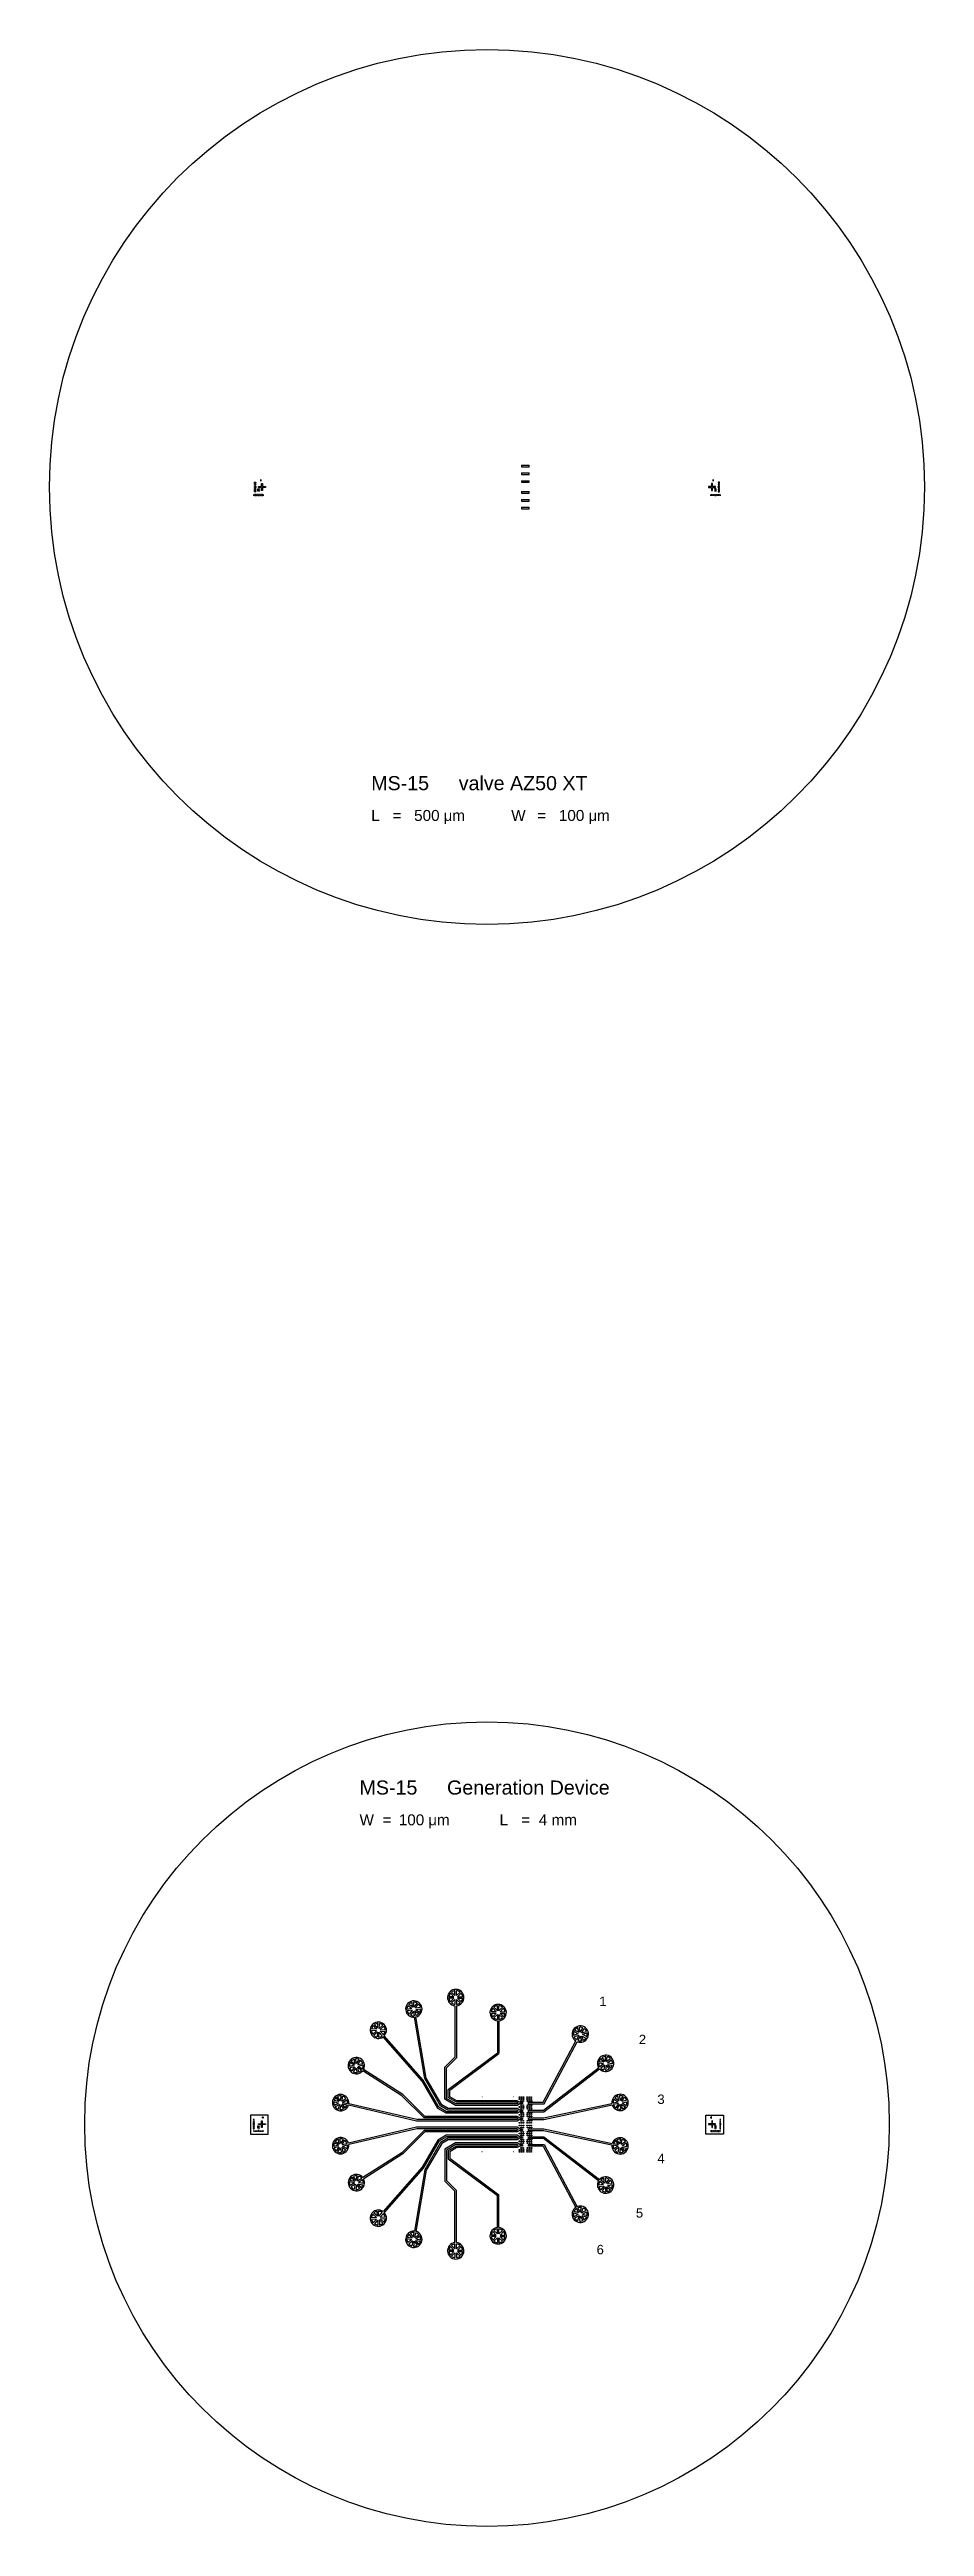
# Model space of a CAD drawing. Header units: millimetres. Extents: x 15269 to 283100, y 18919 to 179261.
# Drawn here: x 227100 to 283100, y 20715 to 179261 of the extents above; entities that cross this region are included whole.
import ezdxf

# ---------------------------------------------------------------- set-up
doc = ezdxf.new("R2010")
doc.units = ezdxf.units.MM
doc.layers.get('0').update_dxf_attribs({"color": 9})
doc.layers.add('Clear', color=140, linetype='Continuous')
doc.layers.add('Opaque', color=30, linetype='Continuous')
doc.styles.get("Standard").update_dxf_attribs({"font": 'arial.ttf'})

msp = doc.modelspace()

# ---------------------------------------------------------------- texts
at = {"layer": 'Clear'}
for s, width, heights, insert, char_height, attachment_point in [('{\\H3.2143x;MS-15^I^IGeneration Device\\H0.83335x;\\P\\H0.53332x; \\P\\H1.75x;W  =^I 100 \\fSymbol|b0|i0|c2|p18;m\\fArial|b0|i0|c0|p34;m^I^I^I\\H0.99995x;L^I =^I 4 mm}', 16592.48, [7318], (246942, 68464), 280, 1), ('1', 1234.99, [2.273736754432321e-13], (262283, 54633), 600, 1), ('2', 1234.99, [2.273736754432321e-13], (264818, 52189), 600, 1), ('{\\fArial|b1|i0|c0|p34;1}', 1234.99, [2.273736754432321e-13], (254754, 48175), 100, 7), ('{\\fArial|b1|i0|c0|p34;1}', 1234.99, [2.273736754432321e-13], (256754, 48175), 100, 7), ('3', 1234.99, [2.273736754432321e-13], (266005, 48363), 600, 1), ('{\\fArial|b1|i0|c0|p34;6}', 1234.99, [2.273736754432321e-13], (254754, 44756), 100, 1), ('{\\fArial|b1|i0|c0|p34;6}', 1234.99, [2.273736754432321e-13], (256754, 44756), 100, 1), ('4', 1234.99, [2.273736754432321e-13], (266005, 44568), 600, 1), ('5', 1234.99, [2.273736754432321e-13], (264630, 41085), 600, 1), ('6', 1234.99, [2.273736754432321e-13], (262115, 38739), 600, 1)]:
    msp.add_mtext_dynamic_manual_height_columns(s, width=width, gutter_width=12.5, heights=heights, dxfattribs=dict(at, insert=insert, char_height=char_height, attachment_point=attachment_point))
at = {"layer": 'Opaque', "insert": (247690, 132753), "char_height": 280, "attachment_point": 1}
msp.add_mtext_dynamic_manual_height_columns('{\\H3.2143x;MS-15^I^Ivalve AZ50 XT\\H0.83335x;\\P\\H0.53332x; \\P\\H1.75x;L   =   500 \\fSymbol|b0|i0|c2|p18;m\\fArial|b0|i0|c0|p34;m^I^I^IW^I  =   100 \\fSymbol|b0|i0|c2|p18;m\\fArial|b0|i0|c0|p34;m\\H0.5714x; }', width=15884.27, gutter_width=12.5, heights=[4746], dxfattribs=at)

# ---------------------------------------------------------------- linework, layer by layer
msp.add_circle((255100, 46465), 25750)
at = {"layer": 'Clear'}
for p, q in [((253050, 54048), (253050, 50760)), ((253150, 54048), (253150, 50719)), ((251120, 49380), (250455, 53311)), ((251215, 49415), (250554, 53328)), ((255766, 53087), (255766, 51037)), ((255866, 53087), (255866, 50987)), ((250940, 49218), (248451, 52054)), ((251022, 49277), (248526, 52120)), ((252401, 50111), (253050, 50760)), ((252617, 48690), (255766, 51037)), ((252717, 48640), (255866, 50987)), ((258695, 47865), (260783, 51792)), ((258755, 47765), (260872, 51745)), ((249655, 48290), (247148, 49887)), ((249718, 48369), (247202, 49972)), ((251944, 47479), (250940, 49218)), ((252017, 47552), (251022, 49277)), ((252131, 47629), (251120, 49380)), ((252204, 47702), (251215, 49415)), ((252401, 48061), (252401, 50111)), ((252501, 50070), (253150, 50719)), ((252501, 48119), (252501, 50070)), ((258708, 47365), (262247, 50081)), ((258742, 47265), (262308, 50001)), ((250595, 46665), (246226, 47675)), ((250606, 46765), (246248, 47772)), ((251080, 46865), (249655, 48290)), ((251121, 46965), (249718, 48369)), ((252587, 47365), (252131, 47629)), ((252614, 47465), (252204, 47702)), ((253087, 47665), (252401, 48061)), ((253114, 47765), (252501, 48119)), ((252617, 48168), (252617, 48690)), ((253141, 47865), (252617, 48168)), ((252717, 48225), (252717, 48640)), ((253168, 47965), (252717, 48225)), ((257027, 47665), (253087, 47665)), ((257014, 47765), (253114, 47765)), ((257014, 47865), (253141, 47865)), ((257027, 47965), (253168, 47965)), ((257100, 47815), (257014, 47865)), ((257100, 47815), (257014, 47765)), ((257200, 47865), (257027, 47965)), ((257200, 47765), (257027, 47665)), ((257200, 47865), (257375, 47865)), ((257375, 47765), (257200, 47765)), ((257375, 47865), (257375, 47765)), ((257725, 47865), (257725, 47765)), ((257725, 47865), (258695, 47865)), ((257725, 47765), (258755, 47765)), ((258720, 46865), (263095, 47795)), ((258731, 46765), (263115, 47697)), ((239956, 47040), (239956, 45820)), ((241101, 47040), (239956, 47040)), ((241101, 45820), (241101, 47040)), ((250595, 46265), (246226, 45256)), ((250606, 46165), (246248, 45159)), ((251080, 46065), (249655, 44640)), ((257027, 46665), (250595, 46665)), ((257027, 46265), (250595, 46265)), ((257014, 46765), (250606, 46765)), ((257014, 46165), (250606, 46165)), ((257014, 46865), (251080, 46865)), ((257014, 46065), (251080, 46065)), ((257027, 46965), (251121, 46965)), ((252487, 47165), (251944, 47479)), ((252514, 47265), (252017, 47552)), ((257027, 47165), (252487, 47165)), ((257014, 47265), (252514, 47265)), ((257014, 47365), (252587, 47365)), ((257027, 47465), (252614, 47465)), ((257100, 47315), (257014, 47365)), ((257100, 47315), (257014, 47265)), ((257100, 46815), (257014, 46865)), ((257100, 46815), (257014, 46765)), ((257100, 46115), (257014, 46165)), ((257100, 46115), (257014, 46065)), ((257200, 47365), (257027, 47465)), ((257200, 47265), (257027, 47165)), ((257200, 46865), (257027, 46965)), ((257200, 46765), (257027, 46665)), ((257200, 46165), (257027, 46265)), ((257200, 46065), (257027, 45965)), ((257200, 47365), (257375, 47365)), ((257375, 47265), (257200, 47265)), ((257200, 46865), (257375, 46865)), ((257375, 46765), (257200, 46765)), ((257200, 46165), (257375, 46165)), ((257375, 46065), (257200, 46065)), ((257375, 47365), (257375, 47265)), ((257375, 46865), (257375, 46765)), ((257375, 46165), (257375, 46065)), ((257725, 47365), (257725, 47265)), ((257725, 47365), (258708, 47365)), ((257725, 47265), (258742, 47265)), ((257725, 46865), (257725, 46765)), ((257725, 46865), (258720, 46865)), ((257725, 46765), (258731, 46765)), ((257725, 46165), (257725, 46065)), ((257725, 46165), (258731, 46165)), ((257725, 46065), (258720, 46065)), ((258720, 46065), (263095, 45135)), ((258731, 46165), (263115, 45233)), ((269100, 47040), (270245, 47040)), ((269100, 45820), (269100, 47040)), ((270245, 47040), (270245, 45820)), ((239956, 45820), (241101, 45820)), ((249655, 44640), (247156, 43048)), ((249718, 44562), (247210, 42964)), ((251121, 45965), (249718, 44562)), ((251944, 45452), (250940, 43712)), ((252017, 45379), (251022, 43654)), ((252131, 45302), (251120, 43550)), ((257027, 45965), (251121, 45965)), ((252204, 45229), (251215, 43516)), ((252487, 45765), (251944, 45452)), ((252514, 45665), (252017, 45379)), ((252587, 45565), (252131, 45302)), ((252614, 45465), (252204, 45229)), ((253087, 45265), (252401, 44869)), ((252401, 44869), (252401, 42820)), ((257027, 45765), (252487, 45765)), ((253114, 45165), (252501, 44811)), ((252501, 44811), (252501, 42861)), ((257014, 45665), (252514, 45665)), ((257014, 45565), (252587, 45565)), ((257027, 45465), (252614, 45465)), ((253141, 45065), (252617, 44763)), ((252617, 44763), (252617, 44240)), ((253168, 44965), (252717, 44705)), ((252717, 44705), (252717, 44290)), ((257027, 45265), (253087, 45265)), ((257014, 45165), (253114, 45165)), ((257014, 45065), (253141, 45065)), ((257027, 44965), (253168, 44965)), ((257100, 45615), (257014, 45665)), ((257100, 45615), (257014, 45565)), ((257100, 45115), (257014, 45165)), ((257100, 45115), (257014, 45065)), ((257200, 45665), (257027, 45765)), ((257200, 45565), (257027, 45465)), ((257200, 45165), (257027, 45265)), ((257200, 45065), (257027, 44965)), ((257200, 45665), (257375, 45665)), ((257375, 45565), (257200, 45565)), ((257200, 45165), (257375, 45165)), ((257375, 45065), (257200, 45065)), ((257375, 45665), (257375, 45565)), ((257375, 45165), (257375, 45065)), ((257725, 45665), (257725, 45565)), ((257725, 45665), (258742, 45665)), ((257725, 45565), (258708, 45565)), ((257725, 45165), (257725, 45065)), ((257725, 45165), (258755, 45165)), ((258695, 45065), (257725, 45065)), ((258695, 45065), (260783, 41138)), ((258708, 45565), (262247, 42850)), ((258742, 45665), (262308, 42929)), ((258755, 45165), (260872, 41185)), ((270245, 45820), (269100, 45820)), ((250940, 43712), (248451, 40877)), ((251022, 43654), (248526, 40811)), ((251120, 43550), (250455, 39619)), ((251215, 43516), (250554, 39603)), ((252401, 42820), (253050, 42170)), ((252501, 42861), (253150, 42211)), ((252617, 44240), (255766, 41893)), ((252717, 44290), (255866, 41944)), ((253050, 38882), (253050, 42170)), ((253150, 38882), (253150, 42211)), ((255766, 39843), (255766, 41893)), ((255866, 39843), (255866, 41944))]:
    msp.add_line(p, q, dxfattribs=at)
for points in [[(257150, 48225), (257200, 48225), (257200, 48175), (257150, 48175)], [(257150, 48100), (257200, 48100), (257200, 48050), (257150, 48050)], [(257150, 47590), (257200, 47590), (257200, 47540), (257150, 47540)], [(257260, 47975), (257310, 47975), (257310, 47925), (257260, 47925)], [(257260, 47705), (257310, 47705), (257310, 47655), (257260, 47655)], [(257275, 48225), (257325, 48225), (257325, 48175), (257275, 48175)], [(257275, 48100), (257325, 48100), (257325, 48050), (257275, 48050)], [(257275, 47590), (257325, 47590), (257325, 47540), (257275, 47540)], [(257385, 47975), (257435, 47975), (257435, 47925), (257385, 47925)], [(257385, 47705), (257435, 47705), (257435, 47655), (257385, 47655)], [(257400, 48225), (257450, 48225), (257450, 48175), (257400, 48175)], [(257400, 48100), (257450, 48100), (257450, 48050), (257400, 48050)], [(257400, 47590), (257450, 47590), (257450, 47540), (257400, 47540)], [(257650, 48225), (257700, 48225), (257700, 48175), (257650, 48175)], [(257650, 48100), (257700, 48100), (257700, 48050), (257650, 48050)], [(257650, 47590), (257700, 47590), (257700, 47540), (257650, 47540)], [(257665, 47975), (257715, 47975), (257715, 47925), (257665, 47925)], [(257665, 47705), (257715, 47705), (257715, 47655), (257665, 47655)], [(257775, 48225), (257825, 48225), (257825, 48175), (257775, 48175)], [(257775, 48100), (257825, 48100), (257825, 48050), (257775, 48050)], [(257775, 47590), (257825, 47590), (257825, 47540), (257775, 47540)], [(257790, 47975), (257840, 47975), (257840, 47925), (257790, 47925)], [(257790, 47705), (257840, 47705), (257840, 47655), (257790, 47655)], [(257900, 48225), (257950, 48225), (257950, 48175), (257900, 48175)], [(257900, 48100), (257950, 48100), (257950, 48050), (257900, 48050)], [(257900, 47590), (257950, 47590), (257950, 47540), (257900, 47540)], [(257915, 47975), (257965, 47975), (257965, 47925), (257915, 47925)], [(257915, 47705), (257965, 47705), (257965, 47655), (257915, 47655)], [(257150, 47090), (257200, 47090), (257200, 47040), (257150, 47040)], [(257150, 46580), (257200, 46580), (257200, 46530), (257150, 46530)], [(257150, 46400), (257200, 46400), (257200, 46350), (257150, 46350)], [(257260, 47475), (257310, 47475), (257310, 47425), (257260, 47425)], [(257260, 47205), (257310, 47205), (257310, 47155), (257260, 47155)], [(257260, 46975), (257310, 46975), (257310, 46925), (257260, 46925)], [(257260, 46705), (257310, 46705), (257310, 46655), (257260, 46655)], [(257260, 46275), (257310, 46275), (257310, 46225), (257260, 46225)], [(257260, 46005), (257310, 46005), (257310, 45955), (257260, 45955)], [(257275, 47090), (257325, 47090), (257325, 47040), (257275, 47040)], [(257275, 46580), (257325, 46580), (257325, 46530), (257275, 46530)], [(257275, 46400), (257325, 46400), (257325, 46350), (257275, 46350)], [(257385, 47475), (257435, 47475), (257435, 47425), (257385, 47425)], [(257385, 47205), (257435, 47205), (257435, 47155), (257385, 47155)], [(257385, 46975), (257435, 46975), (257435, 46925), (257385, 46925)], [(257385, 46705), (257435, 46705), (257435, 46655), (257385, 46655)], [(257385, 46275), (257435, 46275), (257435, 46225), (257385, 46225)], [(257385, 46005), (257435, 46005), (257435, 45955), (257385, 45955)], [(257400, 47090), (257450, 47090), (257450, 47040), (257400, 47040)], [(257400, 46580), (257450, 46580), (257450, 46530), (257400, 46530)], [(257400, 46400), (257450, 46400), (257450, 46350), (257400, 46350)], [(257650, 47090), (257700, 47090), (257700, 47040), (257650, 47040)], [(257650, 46580), (257700, 46580), (257700, 46530), (257650, 46530)], [(257650, 46400), (257700, 46400), (257700, 46350), (257650, 46350)], [(257665, 47475), (257715, 47475), (257715, 47425), (257665, 47425)], [(257665, 47205), (257715, 47205), (257715, 47155), (257665, 47155)], [(257665, 46975), (257715, 46975), (257715, 46925), (257665, 46925)], [(257665, 46705), (257715, 46705), (257715, 46655), (257665, 46655)], [(257665, 46275), (257715, 46275), (257715, 46225), (257665, 46225)], [(257665, 46005), (257715, 46005), (257715, 45955), (257665, 45955)], [(257775, 47090), (257825, 47090), (257825, 47040), (257775, 47040)], [(257775, 46580), (257825, 46580), (257825, 46530), (257775, 46530)], [(257775, 46400), (257825, 46400), (257825, 46350), (257775, 46350)], [(257790, 47475), (257840, 47475), (257840, 47425), (257790, 47425)], [(257790, 47205), (257840, 47205), (257840, 47155), (257790, 47155)], [(257790, 46975), (257840, 46975), (257840, 46925), (257790, 46925)], [(257790, 46705), (257840, 46705), (257840, 46655), (257790, 46655)], [(257790, 46275), (257840, 46275), (257840, 46225), (257790, 46225)], [(257790, 46005), (257840, 46005), (257840, 45955), (257790, 45955)], [(257900, 47090), (257950, 47090), (257950, 47040), (257900, 47040)], [(257900, 46580), (257950, 46580), (257950, 46530), (257900, 46530)], [(257900, 46400), (257950, 46400), (257950, 46350), (257900, 46350)], [(257915, 47475), (257965, 47475), (257965, 47425), (257915, 47425)], [(257915, 47205), (257965, 47205), (257965, 47155), (257915, 47155)], [(257915, 46975), (257965, 46975), (257965, 46925), (257915, 46925)], [(257915, 46705), (257965, 46705), (257965, 46655), (257915, 46655)], [(257915, 46275), (257965, 46275), (257965, 46225), (257915, 46225)], [(257915, 46005), (257965, 46005), (257965, 45955), (257915, 45955)], [(257150, 45890), (257200, 45890), (257200, 45840), (257150, 45840)], [(257150, 45390), (257200, 45390), (257200, 45340), (257150, 45340)], [(257150, 44840), (257200, 44840), (257200, 44790), (257150, 44790)], [(257150, 44715), (257200, 44715), (257200, 44665), (257150, 44665)], [(257260, 45775), (257310, 45775), (257310, 45725), (257260, 45725)], [(257260, 45505), (257310, 45505), (257310, 45455), (257260, 45455)], [(257260, 45275), (257310, 45275), (257310, 45225), (257260, 45225)], [(257260, 44965), (257310, 44965), (257310, 44915), (257260, 44915)], [(257275, 45890), (257325, 45890), (257325, 45840), (257275, 45840)], [(257275, 45390), (257325, 45390), (257325, 45340), (257275, 45340)], [(257275, 44840), (257325, 44840), (257325, 44790), (257275, 44790)], [(257275, 44715), (257325, 44715), (257325, 44665), (257275, 44665)], [(257385, 45775), (257435, 45775), (257435, 45725), (257385, 45725)], [(257385, 45505), (257435, 45505), (257435, 45455), (257385, 45455)], [(257385, 45275), (257435, 45275), (257435, 45225), (257385, 45225)], [(257385, 44965), (257435, 44965), (257435, 44915), (257385, 44915)], [(257400, 45890), (257450, 45890), (257450, 45840), (257400, 45840)], [(257400, 45390), (257450, 45390), (257450, 45340), (257400, 45340)], [(257400, 44840), (257450, 44840), (257450, 44790), (257400, 44790)], [(257400, 44715), (257450, 44715), (257450, 44665), (257400, 44665)], [(257650, 45890), (257700, 45890), (257700, 45840), (257650, 45840)], [(257650, 45390), (257700, 45390), (257700, 45340), (257650, 45340)], [(257650, 44840), (257700, 44840), (257700, 44790), (257650, 44790)], [(257650, 44715), (257700, 44715), (257700, 44665), (257650, 44665)], [(257665, 45775), (257715, 45775), (257715, 45725), (257665, 45725)], [(257665, 45505), (257715, 45505), (257715, 45455), (257665, 45455)], [(257665, 45275), (257715, 45275), (257715, 45225), (257665, 45225)], [(257665, 44965), (257715, 44965), (257715, 44915), (257665, 44915)], [(257775, 45890), (257825, 45890), (257825, 45840), (257775, 45840)], [(257775, 45390), (257825, 45390), (257825, 45340), (257775, 45340)], [(257775, 44840), (257825, 44840), (257825, 44790), (257775, 44790)], [(257775, 44715), (257825, 44715), (257825, 44665), (257775, 44665)], [(257790, 45775), (257840, 45775), (257840, 45725), (257790, 45725)], [(257790, 45505), (257840, 45505), (257840, 45455), (257790, 45455)], [(257790, 45275), (257840, 45275), (257840, 45225), (257790, 45225)], [(257790, 44965), (257840, 44965), (257840, 44915), (257790, 44915)], [(257900, 45890), (257950, 45890), (257950, 45840), (257900, 45840)], [(257900, 45390), (257950, 45390), (257950, 45340), (257900, 45340)], [(257900, 44840), (257950, 44840), (257950, 44790), (257900, 44790)], [(257900, 44715), (257950, 44715), (257950, 44665), (257900, 44665)], [(257915, 45775), (257965, 45775), (257965, 45725), (257915, 45725)], [(257915, 45505), (257965, 45505), (257965, 45455), (257915, 45455)], [(257915, 45275), (257965, 45275), (257965, 45225), (257915, 45225)], [(257915, 44965), (257965, 44965), (257965, 44915), (257915, 44915)]]:
    msp.add_lwpolyline(points, close=True, dxfattribs=at)
msp.add_circle((255100, 151261), 28000, dxfattribs=at)
for centre, start, end in [((250417, 53835), 285.06007, 274.13002), ((253100, 54571), 275.46502, 264.53498), ((255816, 53610), 275.46502, 264.53498), ((248144, 52480), 316.73513, 305.80509), ((261073, 52230), 247.46502, 236.53498), ((246734, 50210), 332.96202, 322.03198), ((262692, 50359), 222.96502, 212.03498), ((245728, 47841), 352.45769, 341.52764), ((263616, 47855), 197.46502, 186.53498), ((245728, 45090), 18.47236, 7.54231), ((263616, 45076), 173.46502, 162.53498), ((246742, 42725), 37.96802, 27.03798), ((262692, 42571), 147.96502, 137.03498), ((261073, 40701), 123.46502, 112.53498), ((248144, 40451), 54.19491, 43.26487), ((255816, 39321), 95.46502, 84.53498), ((250417, 39096), 85.86998, 74.93993), ((253100, 38360), 95.46502, 84.53498)]:
    msp.add_arc(centre, 525, start, end, dxfattribs=at)
at = {"layer": 'Opaque'}
for p, q in [((257300, 152661), (257800, 152661)), ((257300, 152661), (257300, 152561)), ((257300, 152561), (257800, 152561)), ((257800, 152561), (257800, 152661)), ((240171, 150771), (240171, 150696)), ((240183, 150771), (240171, 150771)), ((240171, 150696), (240183, 150696)), ((240183, 150696), (240183, 150771)), ((240201, 150771), (240201, 150721)), ((240213, 150771), (240201, 150771)), ((240201, 150721), (240213, 150721)), ((240213, 150721), (240213, 150771)), ((240226, 151567), (240301, 151567)), ((240226, 151555), (240226, 151567)), ((240301, 151555), (240226, 151555)), ((240226, 151537), (240276, 151537)), ((240226, 151525), (240226, 151537)), ((240276, 151525), (240226, 151525)), ((240226, 151507), (240276, 151507)), ((240226, 151495), (240226, 151507)), ((240276, 151495), (240226, 151495)), ((240226, 151477), (240276, 151477)), ((240226, 151465), (240226, 151477)), ((240276, 151465), (240226, 151465)), ((240226, 151447), (240276, 151447)), ((240226, 151435), (240226, 151447)), ((240276, 151435), (240226, 151435)), ((240226, 151417), (240301, 151417)), ((240226, 151405), (240226, 151417)), ((240301, 151405), (240226, 151405)), ((240226, 151387), (240276, 151387)), ((240226, 151375), (240226, 151387)), ((240276, 151375), (240226, 151375)), ((240226, 151357), (240276, 151357)), ((240226, 151345), (240226, 151357)), ((240276, 151345), (240226, 151345)), ((240226, 151327), (240276, 151327)), ((240226, 151315), (240226, 151327)), ((240276, 151315), (240226, 151315)), ((240226, 151297), (240276, 151297)), ((240226, 151285), (240226, 151297)), ((240276, 151285), (240226, 151285)), ((240226, 151267), (240326, 151267)), ((240226, 151255), (240226, 151267)), ((240326, 151255), (240226, 151255)), ((240226, 151237), (240276, 151237)), ((240226, 151225), (240226, 151237)), ((240276, 151225), (240226, 151225)), ((240226, 151207), (240276, 151207)), ((240226, 151195), (240226, 151207)), ((240276, 151195), (240226, 151195)), ((240226, 151177), (240276, 151177)), ((240226, 151165), (240226, 151177)), ((240276, 151165), (240226, 151165)), ((240226, 151147), (240276, 151147)), ((240226, 151135), (240226, 151147)), ((240276, 151135), (240226, 151135)), ((240226, 151117), (240301, 151117)), ((240226, 151105), (240226, 151117)), ((240301, 151105), (240226, 151105)), ((240226, 151087), (240276, 151087)), ((240226, 151075), (240226, 151087)), ((240276, 151075), (240226, 151075)), ((240226, 151057), (240276, 151057)), ((240226, 151045), (240226, 151057)), ((240276, 151045), (240226, 151045)), ((240226, 151027), (240276, 151027)), ((240226, 151015), (240226, 151027)), ((240276, 151015), (240226, 151015)), ((240226, 150997), (240276, 150997)), ((240226, 150985), (240226, 150997)), ((240276, 150985), (240226, 150985)), ((240226, 150967), (240301, 150967)), ((240226, 150955), (240226, 150967)), ((240301, 150955), (240226, 150955)), ((240231, 150771), (240231, 150721)), ((240243, 150771), (240231, 150771)), ((240231, 150721), (240243, 150721)), ((240243, 150721), (240243, 150771)), ((240261, 150771), (240261, 150721)), ((240273, 150771), (240261, 150771)), ((240261, 150721), (240273, 150721)), ((240273, 150721), (240273, 150771)), ((240276, 151537), (240276, 151525)), ((240276, 151507), (240276, 151495)), ((240276, 151477), (240276, 151465)), ((240276, 151447), (240276, 151435)), ((240276, 151387), (240276, 151375)), ((240276, 151357), (240276, 151345)), ((240276, 151327), (240276, 151315)), ((240276, 151297), (240276, 151285)), ((240276, 151237), (240276, 151225)), ((240276, 151207), (240276, 151195)), ((240276, 151177), (240276, 151165)), ((240276, 151147), (240276, 151135)), ((240276, 151087), (240276, 151075)), ((240276, 151057), (240276, 151045)), ((240276, 151027), (240276, 151015)), ((240276, 150997), (240276, 150985)), ((240291, 150771), (240291, 150721)), ((240303, 150771), (240291, 150771)), ((240291, 150721), (240303, 150721)), ((240301, 151567), (240301, 151555)), ((240301, 151417), (240301, 151405)), ((240301, 151117), (240301, 151105)), ((240301, 150967), (240301, 150955)), ((240303, 150721), (240303, 150771)), ((240321, 150771), (240321, 150696)), ((240333, 150771), (240321, 150771)), ((240321, 150696), (240333, 150696)), ((240326, 151267), (240326, 151255)), ((240333, 150696), (240333, 150771)), ((240351, 150771), (240351, 150721)), ((240363, 150771), (240351, 150771)), ((240351, 150721), (240363, 150721)), ((240363, 150721), (240363, 150771)), ((240381, 150771), (240381, 150721)), ((240393, 150771), (240381, 150771)), ((240381, 150721), (240393, 150721)), ((240393, 150721), (240393, 150771)), ((240411, 150771), (240411, 150721)), ((240423, 150771), (240411, 150771)), ((240411, 150721), (240423, 150721)), ((240423, 150721), (240423, 150771)), ((240429, 151151), (240455, 151151)), ((240429, 150995), (240429, 151151)), ((240455, 150995), (240429, 150995)), ((240441, 150771), (240441, 150721)), ((240453, 150771), (240441, 150771)), ((240441, 150721), (240453, 150721)), ((240453, 150721), (240453, 150771)), ((240455, 151094), (240523, 151162)), ((240455, 151151), (240455, 151094)), ((240455, 151051), (240455, 150995)), ((240455, 151051), (240523, 150984)), ((240471, 151286), (240671, 151286)), ((240471, 151236), (240471, 151286)), ((240671, 151236), (240471, 151236)), ((240471, 151073), (240542, 151144)), ((240471, 151073), (240542, 151002)), ((240471, 150771), (240471, 150671)), ((240483, 150771), (240471, 150771)), ((240471, 150671), (240483, 150671)), ((240483, 150671), (240483, 150771)), ((240501, 150771), (240501, 150721)), ((240513, 150771), (240501, 150771)), ((240501, 150721), (240513, 150721)), ((240513, 150721), (240513, 150771)), ((240523, 151162), (240542, 151144)), ((240523, 150984), (240542, 151002)), ((240531, 150771), (240531, 150721)), ((240543, 150771), (240531, 150771)), ((240531, 150721), (240543, 150721)), ((240543, 150721), (240543, 150771)), ((240561, 150771), (240561, 150721)), ((240573, 150771), (240561, 150771)), ((240561, 150721), (240573, 150721)), ((240573, 150721), (240573, 150771)), ((240591, 150771), (240591, 150721)), ((240603, 150771), (240591, 150771)), ((240591, 150721), (240603, 150721)), ((240603, 150721), (240603, 150771)), ((240621, 151636), (240621, 151736)), ((240621, 151736), (240633, 151736)), ((240633, 151636), (240621, 151636)), ((240621, 150771), (240621, 150696)), ((240633, 150771), (240621, 150771)), ((240621, 150696), (240633, 150696)), ((240633, 151736), (240633, 151636)), ((240633, 150696), (240633, 150771)), ((240651, 150771), (240651, 150721)), ((240663, 150771), (240651, 150771)), ((240651, 150721), (240663, 150721)), ((240663, 150721), (240663, 150771)), ((240671, 151286), (240671, 151486)), ((240671, 151486), (240721, 151486)), ((240671, 151036), (240671, 151236)), ((240721, 151036), (240671, 151036)), ((240681, 150771), (240681, 150721)), ((240693, 150771), (240681, 150771)), ((240681, 150721), (240693, 150721)), ((240693, 150721), (240693, 150771)), ((240711, 150771), (240711, 150721)), ((240723, 150771), (240711, 150771)), ((240711, 150721), (240723, 150721)), ((240721, 151486), (240721, 151286)), ((240721, 151286), (240921, 151286)), ((240921, 151236), (240721, 151236)), ((240721, 151236), (240721, 151036)), ((240723, 150721), (240723, 150771)), ((240741, 150771), (240741, 150721)), ((240753, 150771), (240741, 150771)), ((240741, 150721), (240753, 150721)), ((240753, 150721), (240753, 150771)), ((240771, 150771), (240771, 150696)), ((240783, 150771), (240771, 150771)), ((240771, 150696), (240783, 150696)), ((240783, 150696), (240783, 150771)), ((240921, 151286), (240921, 151236)), ((257300, 152161), (257800, 152161)), ((257300, 152161), (257300, 152061)), ((257300, 152061), (257800, 152061)), ((257300, 151661), (257800, 151661)), ((257300, 151661), (257300, 151561)), ((257300, 151561), (257800, 151561)), ((257300, 150961), (257800, 150961)), ((257300, 150961), (257300, 150861)), ((257300, 150861), (257800, 150861)), ((257800, 152061), (257800, 152161)), ((257800, 151561), (257800, 151661)), ((257800, 150861), (257800, 150961)), ((269480, 151286), (269280, 151286)), ((269280, 151286), (269280, 151236)), ((269280, 151236), (269480, 151236)), ((269418, 150696), (269418, 150771)), ((269418, 150771), (269430, 150771)), ((269430, 150696), (269418, 150696)), ((269430, 150771), (269430, 150696)), ((269448, 150721), (269448, 150771)), ((269448, 150771), (269460, 150771)), ((269460, 150721), (269448, 150721)), ((269460, 150771), (269460, 150721)), ((269478, 150721), (269478, 150771)), ((269478, 150771), (269490, 150771)), ((269490, 150721), (269478, 150721)), ((269530, 151486), (269480, 151486)), ((269480, 151486), (269480, 151286)), ((269480, 151236), (269480, 151036)), ((269480, 151036), (269530, 151036)), ((269490, 150771), (269490, 150721)), ((269508, 150721), (269508, 150771)), ((269508, 150771), (269520, 150771)), ((269520, 150721), (269508, 150721)), ((269520, 150771), (269520, 150721)), ((269530, 151286), (269530, 151486)), ((269730, 151286), (269530, 151286)), ((269530, 151036), (269530, 151236)), ((269530, 151236), (269730, 151236)), ((269538, 150721), (269538, 150771)), ((269538, 150771), (269550, 150771)), ((269550, 150721), (269538, 150721)), ((269550, 150771), (269550, 150721)), ((269568, 151736), (269568, 151636)), ((269580, 151736), (269568, 151736)), ((269568, 151636), (269580, 151636)), ((269568, 150696), (269568, 150771)), ((269568, 150771), (269580, 150771)), ((269580, 150696), (269568, 150696)), ((269580, 151636), (269580, 151736)), ((269580, 150771), (269580, 150696)), ((269598, 150721), (269598, 150771)), ((269598, 150771), (269610, 150771)), ((269610, 150721), (269598, 150721)), ((269610, 150771), (269610, 150721)), ((269628, 150721), (269628, 150771)), ((269628, 150771), (269640, 150771)), ((269640, 150721), (269628, 150721)), ((269640, 150771), (269640, 150721)), ((269658, 150721), (269658, 150771)), ((269658, 150771), (269670, 150771)), ((269670, 150721), (269658, 150721)), ((269677, 151162), (269659, 151144)), ((269730, 151073), (269659, 151144)), ((269730, 151073), (269659, 151002)), ((269677, 150984), (269659, 151002)), ((269670, 150771), (269670, 150721)), ((269745, 151094), (269677, 151162)), ((269745, 151051), (269677, 150984)), ((269688, 150721), (269688, 150771)), ((269688, 150771), (269700, 150771)), ((269700, 150721), (269688, 150721)), ((269700, 150771), (269700, 150721)), ((269718, 150671), (269718, 150771)), ((269718, 150771), (269730, 150771)), ((269730, 150671), (269718, 150671)), ((269730, 151236), (269730, 151286)), ((269730, 150771), (269730, 150671)), ((269771, 151151), (269745, 151151)), ((269745, 151151), (269745, 151094)), ((269745, 151051), (269745, 150995)), ((269745, 150995), (269771, 150995)), ((269748, 150721), (269748, 150771)), ((269748, 150771), (269760, 150771)), ((269760, 150721), (269748, 150721)), ((269760, 150771), (269760, 150721)), ((269771, 150995), (269771, 151151)), ((269778, 150721), (269778, 150771)), ((269778, 150771), (269790, 150771)), ((269790, 150721), (269778, 150721)), ((269790, 150771), (269790, 150721)), ((269808, 150721), (269808, 150771)), ((269808, 150771), (269820, 150771)), ((269820, 150721), (269808, 150721)), ((269820, 150771), (269820, 150721)), ((269838, 150721), (269838, 150771)), ((269838, 150771), (269850, 150771)), ((269850, 150721), (269838, 150721)), ((269850, 150771), (269850, 150721)), ((269868, 150696), (269868, 150771)), ((269868, 150771), (269880, 150771)), ((269880, 150696), (269868, 150696)), ((269975, 151267), (269875, 151267)), ((269875, 151267), (269875, 151255)), ((269875, 151255), (269975, 151255)), ((269880, 150771), (269880, 150696)), ((269898, 150721), (269898, 150771)), ((269898, 150771), (269910, 150771)), ((269910, 150721), (269898, 150721)), ((269975, 151567), (269900, 151567)), ((269900, 151567), (269900, 151555)), ((269900, 151555), (269975, 151555)), ((269975, 151417), (269900, 151417)), ((269900, 151417), (269900, 151405)), ((269900, 151405), (269975, 151405)), ((269975, 151117), (269900, 151117)), ((269900, 151117), (269900, 151105)), ((269900, 151105), (269975, 151105)), ((269975, 150967), (269900, 150967)), ((269900, 150967), (269900, 150955)), ((269900, 150955), (269975, 150955)), ((269910, 150771), (269910, 150721)), ((269975, 151537), (269925, 151537)), ((269925, 151537), (269925, 151525)), ((269925, 151525), (269975, 151525)), ((269975, 151507), (269925, 151507)), ((269925, 151507), (269925, 151495)), ((269925, 151495), (269975, 151495)), ((269975, 151477), (269925, 151477)), ((269925, 151477), (269925, 151465)), ((269925, 151465), (269975, 151465)), ((269975, 151447), (269925, 151447)), ((269925, 151447), (269925, 151435)), ((269925, 151435), (269975, 151435)), ((269975, 151387), (269925, 151387)), ((269925, 151387), (269925, 151375)), ((269925, 151375), (269975, 151375)), ((269975, 151357), (269925, 151357)), ((269925, 151357), (269925, 151345)), ((269925, 151345), (269975, 151345)), ((269975, 151327), (269925, 151327)), ((269925, 151327), (269925, 151315)), ((269925, 151315), (269975, 151315)), ((269975, 151297), (269925, 151297)), ((269925, 151297), (269925, 151285)), ((269925, 151285), (269975, 151285)), ((269975, 151237), (269925, 151237)), ((269925, 151237), (269925, 151225)), ((269925, 151225), (269975, 151225)), ((269975, 151207), (269925, 151207)), ((269925, 151207), (269925, 151195)), ((269925, 151195), (269975, 151195)), ((269975, 151177), (269925, 151177)), ((269925, 151177), (269925, 151165)), ((269925, 151165), (269975, 151165)), ((269975, 151147), (269925, 151147)), ((269925, 151147), (269925, 151135)), ((269925, 151135), (269975, 151135)), ((269975, 151087), (269925, 151087)), ((269925, 151087), (269925, 151075)), ((269925, 151075), (269975, 151075)), ((269975, 151057), (269925, 151057)), ((269925, 151057), (269925, 151045)), ((269925, 151045), (269975, 151045)), ((269975, 151027), (269925, 151027)), ((269925, 151027), (269925, 151015)), ((269925, 151015), (269975, 151015)), ((269975, 150997), (269925, 150997)), ((269925, 150997), (269925, 150985)), ((269925, 150985), (269975, 150985)), ((269928, 150721), (269928, 150771)), ((269928, 150771), (269940, 150771)), ((269940, 150721), (269928, 150721)), ((269940, 150771), (269940, 150721)), ((269958, 150721), (269958, 150771)), ((269958, 150771), (269970, 150771)), ((269970, 150721), (269958, 150721)), ((269970, 150771), (269970, 150721)), ((269975, 151555), (269975, 151567)), ((269975, 151525), (269975, 151537)), ((269975, 151495), (269975, 151507)), ((269975, 151465), (269975, 151477)), ((269975, 151435), (269975, 151447)), ((269975, 151405), (269975, 151417)), ((269975, 151375), (269975, 151387)), ((269975, 151345), (269975, 151357)), ((269975, 151315), (269975, 151327)), ((269975, 151285), (269975, 151297)), ((269975, 151255), (269975, 151267)), ((269975, 151225), (269975, 151237)), ((269975, 151195), (269975, 151207)), ((269975, 151165), (269975, 151177)), ((269975, 151135), (269975, 151147)), ((269975, 151105), (269975, 151117)), ((269975, 151075), (269975, 151087)), ((269975, 151045), (269975, 151057)), ((269975, 151015), (269975, 151027)), ((269975, 150985), (269975, 150997)), ((269975, 150955), (269975, 150967)), ((269988, 150721), (269988, 150771)), ((269988, 150771), (270000, 150771)), ((270000, 150721), (269988, 150721)), ((270000, 150771), (270000, 150721)), ((270018, 150696), (270018, 150771)), ((270018, 150771), (270030, 150771)), ((270030, 150696), (270018, 150696)), ((270030, 150771), (270030, 150696)), ((257300, 150461), (257800, 150461)), ((257300, 150461), (257300, 150361)), ((257300, 150361), (257800, 150361)), ((257300, 149961), (257800, 149961)), ((257300, 149961), (257300, 149861)), ((257300, 149861), (257800, 149861)), ((257800, 150361), (257800, 150461)), ((257800, 149861), (257800, 149961)), ((250290, 53864), (250033, 54047)), ((250348, 53945), (250090, 54128)), ((250348, 53945), (250295, 54257)), ((250446, 53962), (250394, 54273)), ((250446, 53962), (250629, 54219)), ((250528, 53904), (250711, 54161)), ((250528, 53904), (250839, 53957)), ((252980, 54621), (252664, 54621)), ((252980, 54521), (252664, 54521)), ((252980, 54621), (252757, 54844)), ((252980, 54521), (252757, 54297)), ((253050, 54691), (252827, 54915)), ((253050, 54450), (252827, 54227)), ((253050, 54691), (253050, 55007)), ((253050, 54450), (253050, 54134)), ((253150, 54691), (253150, 55007)), ((253150, 54691), (253374, 54915)), ((253150, 54450), (253374, 54227)), ((253150, 54450), (253150, 54134)), ((253221, 54621), (253444, 54844)), ((253221, 54621), (253537, 54621)), ((253221, 54521), (253444, 54297)), ((253221, 54521), (253537, 54521)), ((255766, 53730), (255543, 53954)), ((255766, 53730), (255766, 54046)), ((255866, 53730), (255866, 54046)), ((255866, 53730), (256089, 53954)), ((248021, 52438), (247705, 52458)), ((248027, 52537), (247712, 52558)), ((248021, 52438), (247783, 52229)), ((248027, 52537), (247819, 52775)), ((248086, 52363), (247849, 52154)), ((248102, 52603), (247894, 52841)), ((248086, 52363), (248066, 52047)), ((248102, 52603), (248123, 52918)), ((248186, 52356), (248165, 52041)), ((248186, 52356), (248394, 52119)), ((248202, 52597), (248222, 52912)), ((248202, 52597), (248439, 52805)), ((248261, 52422), (248576, 52401)), ((248261, 52422), (248469, 52185)), ((248268, 52522), (248505, 52730)), ((248268, 52522), (248583, 52501)), ((250290, 53864), (249979, 53811)), ((250307, 53765), (249995, 53713)), ((250307, 53765), (250124, 53508)), ((250388, 53708), (250205, 53450)), ((250388, 53708), (250441, 53396)), ((250487, 53724), (250744, 53541)), ((250487, 53724), (250539, 53413)), ((250544, 53806), (250856, 53858)), ((250544, 53806), (250802, 53623)), ((255695, 53660), (255379, 53660)), ((255695, 53560), (255379, 53560)), ((255695, 53660), (255472, 53883)), ((255695, 53560), (255472, 53337)), ((255766, 53489), (255543, 53266)), ((255766, 53489), (255766, 53174)), ((255866, 53489), (256089, 53266)), ((255866, 53489), (255866, 53174)), ((255936, 53660), (256160, 53883)), ((255936, 53660), (256252, 53660)), ((255936, 53560), (256160, 53337)), ((255936, 53560), (256252, 53560)), ((260943, 52242), (260664, 52391)), ((260990, 52331), (260711, 52479)), ((260990, 52331), (260897, 52633)), ((261085, 52360), (260993, 52662)), ((261085, 52360), (261234, 52639)), ((261173, 52313), (261322, 52592)), ((261173, 52313), (261475, 52405)), ((260943, 52242), (260641, 52150)), ((260972, 52147), (260670, 52055)), ((260972, 52147), (260824, 51868)), ((261060, 52100), (260912, 51821)), ((261060, 52100), (261153, 51798)), ((261156, 52129), (261435, 51981)), ((261156, 52129), (261248, 51827)), ((261203, 52217), (261505, 52310)), ((261203, 52217), (261481, 52069)), ((262658, 50485), (262466, 50736)), ((262658, 50485), (262700, 50798)), ((262757, 50472), (262799, 50785)), ((246605, 50233), (246297, 50165)), ((246627, 50136), (246319, 50067)), ((246605, 50233), (246339, 50403)), ((246659, 50317), (246393, 50487)), ((246627, 50136), (246457, 49869)), ((246711, 50082), (246542, 49816)), ((246659, 50317), (246591, 50626)), ((246757, 50339), (246688, 50647)), ((246711, 50082), (246780, 49774)), ((246757, 50339), (246926, 50605)), ((246809, 50104), (246877, 49795)), ((246809, 50104), (247075, 49934)), ((246841, 50285), (247011, 50552)), ((246841, 50285), (247149, 50354)), ((246862, 50188), (247171, 50256)), ((246862, 50188), (247129, 50018)), ((262566, 50325), (262253, 50367)), ((262579, 50424), (262266, 50465)), ((262566, 50325), (262316, 50133)), ((262627, 50246), (262376, 50054)), ((262579, 50424), (262387, 50675)), ((262627, 50246), (262586, 49933)), ((262726, 50233), (262685, 49920)), ((262726, 50233), (262918, 49982)), ((262757, 50472), (263008, 50664)), ((262805, 50294), (262997, 50043)), ((262805, 50294), (263118, 50253)), ((262818, 50393), (263069, 50585)), ((262818, 50393), (263131, 50352)), ((245599, 47819), (245291, 47890)), ((245622, 47917), (245314, 47988)), ((245599, 47819), (245331, 47652)), ((245652, 47735), (245384, 47567)), ((245622, 47917), (245454, 48185)), ((245706, 47969), (245539, 48237)), ((245652, 47735), (245581, 47427)), ((245749, 47712), (245678, 47404)), ((245706, 47969), (245777, 48277)), ((245749, 47712), (245917, 47444)), ((245803, 47947), (245875, 48255)), ((245803, 47947), (246071, 48114)), ((245834, 47765), (246001, 47497)), ((245834, 47765), (246142, 47694)), ((245856, 47862), (246124, 48030)), ((245856, 47862), (246164, 47791)), ((263488, 47879), (263179, 47813)), ((263509, 47781), (263200, 47715)), ((263488, 47879), (263223, 48051)), ((263542, 47962), (263277, 48134)), ((263509, 47781), (263337, 47516)), ((263592, 47727), (263420, 47462)), ((263542, 47962), (263477, 48271)), ((263640, 47983), (263574, 48292)), ((263592, 47727), (263658, 47418)), ((263640, 47983), (263812, 48248)), ((263690, 47747), (263756, 47438)), ((263690, 47747), (263955, 47575)), ((263724, 47929), (263896, 48194)), ((263724, 47929), (264033, 47994)), ((263744, 47831), (264053, 47897)), ((263744, 47831), (264009, 47659)), ((240106, 46459), (240106, 46471)), ((240106, 46471), (240206, 46471)), ((240206, 46459), (240106, 46459)), ((240131, 46759), (240131, 46771)), ((240131, 46771), (240206, 46771)), ((240206, 46759), (240131, 46759)), ((240131, 46609), (240131, 46621)), ((240131, 46621), (240206, 46621)), ((240206, 46609), (240131, 46609)), ((240131, 46309), (240131, 46321)), ((240131, 46321), (240206, 46321)), ((240206, 46309), (240131, 46309)), ((240131, 46159), (240131, 46171)), ((240131, 46171), (240206, 46171)), ((240206, 46159), (240131, 46159)), ((240156, 46729), (240156, 46741)), ((240156, 46741), (240206, 46741)), ((240206, 46729), (240156, 46729)), ((240156, 46699), (240156, 46711)), ((240156, 46711), (240206, 46711)), ((240206, 46699), (240156, 46699)), ((240156, 46669), (240156, 46681)), ((240156, 46681), (240206, 46681)), ((240206, 46669), (240156, 46669)), ((240156, 46639), (240156, 46651)), ((240156, 46651), (240206, 46651)), ((240206, 46639), (240156, 46639)), ((240156, 46579), (240156, 46591)), ((240156, 46591), (240206, 46591)), ((240206, 46579), (240156, 46579)), ((240156, 46549), (240156, 46561)), ((240156, 46561), (240206, 46561)), ((240206, 46549), (240156, 46549)), ((240156, 46519), (240156, 46531)), ((240156, 46531), (240206, 46531)), ((240206, 46519), (240156, 46519)), ((240156, 46489), (240156, 46501)), ((240156, 46501), (240206, 46501)), ((240206, 46489), (240156, 46489)), ((240156, 46429), (240156, 46441)), ((240156, 46441), (240206, 46441)), ((240206, 46429), (240156, 46429)), ((240156, 46399), (240156, 46411)), ((240156, 46411), (240206, 46411)), ((240206, 46399), (240156, 46399)), ((240156, 46369), (240156, 46381)), ((240156, 46381), (240206, 46381)), ((240206, 46369), (240156, 46369)), ((240156, 46339), (240156, 46351)), ((240156, 46351), (240206, 46351)), ((240206, 46339), (240156, 46339)), ((240156, 46279), (240156, 46291)), ((240156, 46291), (240206, 46291)), ((240206, 46279), (240156, 46279)), ((240156, 46249), (240156, 46261)), ((240156, 46261), (240206, 46261)), ((240206, 46249), (240156, 46249)), ((240156, 46219), (240156, 46231)), ((240156, 46231), (240206, 46231)), ((240206, 46219), (240156, 46219)), ((240156, 46189), (240156, 46201)), ((240156, 46201), (240206, 46201)), ((240206, 46189), (240156, 46189)), ((240171, 45995), (240171, 46070)), ((240171, 46070), (240183, 46070)), ((240183, 45995), (240171, 45995)), ((240183, 46070), (240183, 45995)), ((240201, 45995), (240201, 46045)), ((240201, 46045), (240213, 46045)), ((240213, 45995), (240201, 45995)), ((240206, 46771), (240206, 46759)), ((240206, 46741), (240206, 46729)), ((240206, 46711), (240206, 46699)), ((240206, 46681), (240206, 46669)), ((240206, 46651), (240206, 46639)), ((240206, 46621), (240206, 46609)), ((240206, 46591), (240206, 46579)), ((240206, 46561), (240206, 46549)), ((240206, 46531), (240206, 46519)), ((240206, 46501), (240206, 46489)), ((240206, 46471), (240206, 46459)), ((240206, 46441), (240206, 46429)), ((240206, 46411), (240206, 46399)), ((240206, 46381), (240206, 46369)), ((240206, 46351), (240206, 46339)), ((240206, 46321), (240206, 46309)), ((240206, 46291), (240206, 46279)), ((240206, 46261), (240206, 46249)), ((240206, 46231), (240206, 46219)), ((240206, 46201), (240206, 46189)), ((240206, 46171), (240206, 46159)), ((240213, 46045), (240213, 45995)), ((240231, 45995), (240231, 46045)), ((240231, 46045), (240243, 46045)), ((240243, 45995), (240231, 45995)), ((240243, 46045), (240243, 45995)), ((240261, 45995), (240261, 46045)), ((240261, 46045), (240273, 46045)), ((240273, 45995), (240261, 45995)), ((240273, 46045), (240273, 45995)), ((240291, 45995), (240291, 46045)), ((240291, 46045), (240303, 46045)), ((240303, 45995), (240291, 45995)), ((240303, 46045), (240303, 45995)), ((240321, 45995), (240321, 46070)), ((240321, 46070), (240333, 46070)), ((240333, 45995), (240321, 45995)), ((240333, 46070), (240333, 45995)), ((240351, 45995), (240351, 46045)), ((240351, 46045), (240363, 46045)), ((240363, 45995), (240351, 45995)), ((240363, 46045), (240363, 45995)), ((240381, 45995), (240381, 46045)), ((240381, 46045), (240393, 46045)), ((240393, 45995), (240381, 45995)), ((240393, 46045), (240393, 45995)), ((240411, 45995), (240411, 46045)), ((240411, 46045), (240423, 46045)), ((240423, 45995), (240411, 45995)), ((240423, 46045), (240423, 45995)), ((240432, 46352), (240452, 46352)), ((240432, 46202), (240432, 46352)), ((240452, 46202), (240432, 46202)), ((240441, 45995), (240441, 46045)), ((240441, 46045), (240453, 46045)), ((240453, 45995), (240441, 45995)), ((240452, 46291), (240523, 46362)), ((240452, 46352), (240452, 46291)), ((240452, 46263), (240452, 46202)), ((240452, 46263), (240523, 46192)), ((240453, 46045), (240453, 45995)), ((240467, 46277), (240537, 46348)), ((240467, 46277), (240537, 46206)), ((240471, 45995), (240471, 46095)), ((240471, 46095), (240483, 46095)), ((240483, 45995), (240471, 45995)), ((240474, 46487), (240674, 46487)), ((240474, 46443), (240474, 46487)), ((240674, 46443), (240474, 46443)), ((240483, 46095), (240483, 45995)), ((240501, 45995), (240501, 46045)), ((240501, 46045), (240513, 46045)), ((240513, 45995), (240501, 45995)), ((240513, 46045), (240513, 45995)), ((240523, 46362), (240537, 46348)), ((240523, 46192), (240537, 46206)), ((240531, 45995), (240531, 46045)), ((240531, 46045), (240543, 46045)), ((240543, 45995), (240531, 45995)), ((240543, 46045), (240543, 45995)), ((240561, 45995), (240561, 46045)), ((240561, 46045), (240573, 46045)), ((240573, 45995), (240561, 45995)), ((240573, 46045), (240573, 45995)), ((240591, 45995), (240591, 46045)), ((240591, 46045), (240603, 46045)), ((240603, 45995), (240591, 45995)), ((240603, 46045), (240603, 45995)), ((240621, 45995), (240621, 46070)), ((240621, 46070), (240633, 46070)), ((240633, 45995), (240621, 45995)), ((240633, 46070), (240633, 45995)), ((240651, 45995), (240651, 46045)), ((240651, 46045), (240663, 46045)), ((240663, 45995), (240651, 45995)), ((240663, 46045), (240663, 45995)), ((240674, 46487), (240674, 46687)), ((240674, 46687), (240718, 46687)), ((240674, 46243), (240674, 46443)), ((240718, 46243), (240674, 46243)), ((240681, 45995), (240681, 46045)), ((240681, 46045), (240693, 46045)), ((240693, 45995), (240681, 45995)), ((240693, 46045), (240693, 45995)), ((240711, 45995), (240711, 46045)), ((240711, 46045), (240723, 46045)), ((240723, 45995), (240711, 45995)), ((240718, 46687), (240718, 46487)), ((240718, 46487), (240918, 46487)), ((240918, 46443), (240718, 46443)), ((240718, 46443), (240718, 46243)), ((240723, 46045), (240723, 45995)), ((240733, 46840), (240733, 46940)), ((240733, 46940), (240745, 46940)), ((240745, 46840), (240733, 46840)), ((240741, 45995), (240741, 46045)), ((240741, 46045), (240753, 46045)), ((240753, 45995), (240741, 45995)), ((240745, 46940), (240745, 46840)), ((240753, 46045), (240753, 45995)), ((240770, 46840), (240770, 46940)), ((240770, 46940), (240782, 46940)), ((240782, 46840), (240770, 46840)), ((240771, 45995), (240771, 46070)), ((240771, 46070), (240783, 46070)), ((240783, 45995), (240771, 45995)), ((240782, 46940), (240782, 46840)), ((240783, 46070), (240783, 45995)), ((240918, 46487), (240918, 46443)), ((269483, 46487), (269283, 46487)), ((269283, 46487), (269283, 46443)), ((269283, 46443), (269483, 46443)), ((269430, 46070), (269418, 46070)), ((269418, 46070), (269418, 45995)), ((269418, 45995), (269430, 45995)), ((269431, 46940), (269419, 46940)), ((269419, 46940), (269419, 46840)), ((269419, 46840), (269431, 46840)), ((269430, 45995), (269430, 46070)), ((269431, 46840), (269431, 46940)), ((269460, 46045), (269448, 46045)), ((269448, 46045), (269448, 45995)), ((269448, 45995), (269460, 45995)), ((269468, 46940), (269456, 46940)), ((269456, 46940), (269456, 46840)), ((269456, 46840), (269468, 46840)), ((269460, 45995), (269460, 46045)), ((269468, 46840), (269468, 46940)), ((269490, 46045), (269478, 46045)), ((269478, 46045), (269478, 45995)), ((269478, 45995), (269490, 45995)), ((269527, 46687), (269483, 46687)), ((269483, 46687), (269483, 46487)), ((269483, 46443), (269483, 46243)), ((269483, 46243), (269527, 46243)), ((269490, 45995), (269490, 46045)), ((269520, 46045), (269508, 46045)), ((269508, 46045), (269508, 45995)), ((269508, 45995), (269520, 45995)), ((269520, 45995), (269520, 46045)), ((269527, 46487), (269527, 46687)), ((269727, 46487), (269527, 46487)), ((269527, 46243), (269527, 46443)), ((269527, 46443), (269727, 46443)), ((269550, 46045), (269538, 46045)), ((269538, 46045), (269538, 45995)), ((269538, 45995), (269550, 45995)), ((269550, 45995), (269550, 46045)), ((269580, 46070), (269568, 46070)), ((269568, 46070), (269568, 45995)), ((269568, 45995), (269580, 45995)), ((269580, 45995), (269580, 46070)), ((269610, 46045), (269598, 46045)), ((269598, 46045), (269598, 45995)), ((269598, 45995), (269610, 45995)), ((269610, 45995), (269610, 46045)), ((269640, 46045), (269628, 46045)), ((269628, 46045), (269628, 45995)), ((269628, 45995), (269640, 45995)), ((269640, 45995), (269640, 46045)), ((269670, 46045), (269658, 46045)), ((269658, 46045), (269658, 45995)), ((269658, 45995), (269670, 45995)), ((269677, 46362), (269663, 46348)), ((269734, 46277), (269663, 46348)), ((269734, 46277), (269663, 46206)), ((269677, 46192), (269663, 46206)), ((269670, 45995), (269670, 46045)), ((269748, 46291), (269677, 46362)), ((269748, 46263), (269677, 46192)), ((269700, 46045), (269688, 46045)), ((269688, 46045), (269688, 45995)), ((269688, 45995), (269700, 45995)), ((269700, 45995), (269700, 46045)), ((269730, 46095), (269718, 46095)), ((269718, 46095), (269718, 45995)), ((269718, 45995), (269730, 45995)), ((269727, 46443), (269727, 46487)), ((269730, 45995), (269730, 46095)), ((269768, 46352), (269748, 46352)), ((269748, 46352), (269748, 46291)), ((269748, 46263), (269748, 46202)), ((269748, 46202), (269768, 46202)), ((269760, 46045), (269748, 46045)), ((269748, 46045), (269748, 45995)), ((269748, 45995), (269760, 45995)), ((269760, 45995), (269760, 46045)), ((269768, 46202), (269768, 46352)), ((269790, 46045), (269778, 46045)), ((269778, 46045), (269778, 45995)), ((269778, 45995), (269790, 45995)), ((269790, 45995), (269790, 46045)), ((269820, 46045), (269808, 46045)), ((269808, 46045), (269808, 45995)), ((269808, 45995), (269820, 45995)), ((269820, 45995), (269820, 46045)), ((269850, 46045), (269838, 46045)), ((269838, 46045), (269838, 45995)), ((269838, 45995), (269850, 45995)), ((269850, 45995), (269850, 46045)), ((269880, 46070), (269868, 46070)), ((269868, 46070), (269868, 45995)), ((269868, 45995), (269880, 45995)), ((269880, 45995), (269880, 46070)), ((269910, 46045), (269898, 46045)), ((269898, 46045), (269898, 45995)), ((269898, 45995), (269910, 45995)), ((269910, 45995), (269910, 46045)), ((269940, 46045), (269928, 46045)), ((269928, 46045), (269928, 45995)), ((269928, 45995), (269940, 45995)), ((269940, 45995), (269940, 46045)), ((269970, 46045), (269958, 46045)), ((269958, 46045), (269958, 45995)), ((269958, 45995), (269970, 45995)), ((269970, 45995), (269970, 46045)), ((270000, 46045), (269988, 46045)), ((269988, 46045), (269988, 45995)), ((269988, 45995), (270000, 45995)), ((270070, 46771), (269995, 46771)), ((269995, 46771), (269995, 46759)), ((269995, 46759), (270070, 46759)), ((270045, 46741), (269995, 46741)), ((269995, 46741), (269995, 46729)), ((269995, 46729), (270045, 46729)), ((270045, 46711), (269995, 46711)), ((269995, 46711), (269995, 46699)), ((269995, 46699), (270045, 46699)), ((270045, 46681), (269995, 46681)), ((269995, 46681), (269995, 46669)), ((269995, 46669), (270045, 46669)), ((270045, 46651), (269995, 46651)), ((269995, 46651), (269995, 46639)), ((269995, 46639), (270045, 46639)), ((270070, 46621), (269995, 46621)), ((269995, 46621), (269995, 46609)), ((269995, 46609), (270070, 46609)), ((270045, 46591), (269995, 46591)), ((269995, 46591), (269995, 46579)), ((269995, 46579), (270045, 46579)), ((270045, 46561), (269995, 46561)), ((269995, 46561), (269995, 46549)), ((269995, 46549), (270045, 46549)), ((270045, 46531), (269995, 46531)), ((269995, 46531), (269995, 46519)), ((269995, 46519), (270045, 46519)), ((270045, 46501), (269995, 46501)), ((269995, 46501), (269995, 46489)), ((269995, 46489), (270045, 46489)), ((270095, 46471), (269995, 46471)), ((269995, 46471), (269995, 46459)), ((269995, 46459), (270095, 46459)), ((270045, 46441), (269995, 46441)), ((269995, 46441), (269995, 46429)), ((269995, 46429), (270045, 46429)), ((270045, 46411), (269995, 46411)), ((269995, 46411), (269995, 46399)), ((269995, 46399), (270045, 46399)), ((270045, 46381), (269995, 46381)), ((269995, 46381), (269995, 46369)), ((269995, 46369), (270045, 46369)), ((270045, 46351), (269995, 46351)), ((269995, 46351), (269995, 46339)), ((269995, 46339), (270045, 46339)), ((270070, 46321), (269995, 46321)), ((269995, 46321), (269995, 46309)), ((269995, 46309), (270070, 46309)), ((270045, 46291), (269995, 46291)), ((269995, 46291), (269995, 46279)), ((269995, 46279), (270045, 46279)), ((270045, 46261), (269995, 46261)), ((269995, 46261), (269995, 46249)), ((269995, 46249), (270045, 46249)), ((270045, 46231), (269995, 46231)), ((269995, 46231), (269995, 46219)), ((269995, 46219), (270045, 46219)), ((270045, 46201), (269995, 46201)), ((269995, 46201), (269995, 46189)), ((269995, 46189), (270045, 46189)), ((270070, 46171), (269995, 46171)), ((269995, 46171), (269995, 46159)), ((269995, 46159), (270070, 46159)), ((270000, 45995), (270000, 46045)), ((270030, 46070), (270018, 46070)), ((270018, 46070), (270018, 45995)), ((270018, 45995), (270030, 45995)), ((270030, 45995), (270030, 46070)), ((270045, 46729), (270045, 46741)), ((270045, 46699), (270045, 46711)), ((270045, 46669), (270045, 46681)), ((270045, 46639), (270045, 46651)), ((270045, 46579), (270045, 46591)), ((270045, 46549), (270045, 46561)), ((270045, 46519), (270045, 46531)), ((270045, 46489), (270045, 46501)), ((270045, 46429), (270045, 46441)), ((270045, 46399), (270045, 46411)), ((270045, 46369), (270045, 46381)), ((270045, 46339), (270045, 46351)), ((270045, 46279), (270045, 46291)), ((270045, 46249), (270045, 46261)), ((270045, 46219), (270045, 46231)), ((270045, 46189), (270045, 46201)), ((270070, 46759), (270070, 46771)), ((270070, 46609), (270070, 46621)), ((270070, 46309), (270070, 46321)), ((270070, 46159), (270070, 46171)), ((270095, 46459), (270095, 46471)), ((245599, 45111), (245291, 45040)), ((245622, 45014), (245314, 44943)), ((245599, 45111), (245331, 45279)), ((245652, 45196), (245384, 45363)), ((245622, 45014), (245454, 44746)), ((245706, 44961), (245539, 44693)), ((245652, 45196), (245581, 45504)), ((245749, 45218), (245678, 45526)), ((245706, 44961), (245777, 44653)), ((245749, 45218), (245917, 45486)), ((245803, 44983), (246071, 44816)), ((245803, 44983), (245875, 44676)), ((245834, 45165), (246001, 45433)), ((245834, 45165), (246142, 45236)), ((245856, 45068), (246164, 45139)), ((245856, 45068), (246124, 44901)), ((263488, 45052), (263179, 45118)), ((263509, 45150), (263200, 45215)), ((263488, 45052), (263223, 44880)), ((263542, 44968), (263277, 44796)), ((263509, 45150), (263337, 45415)), ((263592, 45204), (263420, 45469)), ((263542, 44968), (263477, 44659)), ((263640, 44947), (263574, 44638)), ((263592, 45204), (263658, 45513)), ((263640, 44947), (263812, 44683)), ((263690, 45183), (263756, 45492)), ((263690, 45183), (263955, 45355)), ((263724, 45002), (264033, 44936)), ((263724, 45002), (263896, 44737)), ((263744, 45099), (264009, 45272)), ((263744, 45099), (264053, 45034)), ((246636, 42800), (246327, 42869)), ((246636, 42800), (246466, 43067)), ((246720, 42854), (246550, 43120)), ((246720, 42854), (246788, 43162)), ((246817, 42832), (246886, 43141)), ((246817, 42832), (247084, 43002)), ((246871, 42748), (247137, 42918)), ((262627, 42684), (262376, 42877)), ((262627, 42684), (262586, 42998)), ((262726, 42697), (262685, 43011)), ((262726, 42697), (262918, 42948)), ((262805, 42637), (262997, 42887)), ((246614, 42703), (246305, 42771)), ((246614, 42703), (246347, 42533)), ((246668, 42619), (246401, 42449)), ((246668, 42619), (246599, 42310)), ((246765, 42597), (246697, 42289)), ((246765, 42597), (246935, 42331)), ((246849, 42651), (247158, 42582)), ((246849, 42651), (247019, 42384)), ((246871, 42748), (247179, 42680)), ((262566, 42605), (262253, 42564)), ((262579, 42506), (262266, 42465)), ((262566, 42605), (262316, 42798)), ((262579, 42506), (262387, 42256)), ((262658, 42445), (262466, 42195)), ((262658, 42445), (262700, 42132)), ((262757, 42458), (263008, 42266)), ((262757, 42458), (262799, 42145)), ((262805, 42637), (263118, 42678)), ((262818, 42538), (263131, 42579)), ((262818, 42538), (263069, 42345)), ((248021, 40493), (247705, 40472)), ((248027, 40393), (247712, 40373)), ((248021, 40493), (247783, 40701)), ((248027, 40393), (247819, 40156)), ((248086, 40568), (247849, 40776)), ((248102, 40327), (247894, 40090)), ((248086, 40568), (248066, 40883)), ((248102, 40327), (248123, 40012)), ((248186, 40574), (248165, 40890)), ((248186, 40574), (248394, 40812)), ((248202, 40334), (248222, 40019)), ((248202, 40334), (248439, 40125)), ((248261, 40508), (248469, 40746)), ((248261, 40508), (248576, 40529)), ((248268, 40409), (248583, 40429)), ((248268, 40409), (248505, 40200)), ((255766, 39441), (255543, 39664)), ((255766, 39441), (255766, 39757)), ((255866, 39441), (255866, 39757)), ((255866, 39441), (256089, 39664)), ((260943, 40688), (260641, 40780)), ((260943, 40688), (260664, 40540)), ((260972, 40783), (260670, 40876)), ((260990, 40600), (260711, 40452)), ((260972, 40783), (260824, 41062)), ((260990, 40600), (260897, 40298)), ((261060, 40830), (260912, 41109)), ((261085, 40571), (260993, 40269)), ((261060, 40830), (261153, 41132)), ((261085, 40571), (261234, 40292)), ((261156, 40801), (261248, 41103)), ((261156, 40801), (261435, 40949)), ((261173, 40618), (261322, 40339)), ((261173, 40618), (261475, 40525)), ((261203, 40713), (261481, 40861)), ((261203, 40713), (261505, 40621)), ((250290, 39067), (249979, 39119)), ((250307, 39165), (249995, 39218)), ((250290, 39067), (250033, 38884)), ((250348, 38985), (250090, 38802)), ((250307, 39165), (250124, 39423)), ((250388, 39223), (250205, 39480)), ((250348, 38985), (250295, 38674)), ((250388, 39223), (250441, 39534)), ((250446, 38969), (250394, 38657)), ((250446, 38969), (250629, 38711)), ((250487, 39206), (250539, 39518)), ((250487, 39206), (250744, 39389)), ((250528, 39027), (250711, 38769)), ((250528, 39027), (250839, 38974)), ((250544, 39125), (250802, 39308)), ((250544, 39125), (250856, 39072)), ((252980, 38410), (252664, 38410)), ((252980, 38310), (252664, 38310)), ((252980, 38410), (252757, 38633)), ((252980, 38310), (252757, 38086)), ((253050, 38480), (252827, 38704)), ((253050, 38239), (252827, 38016)), ((253050, 38480), (253050, 38796)), ((253050, 38239), (253050, 37923)), ((253150, 38480), (253150, 38796)), ((253150, 38480), (253374, 38704)), ((253150, 38239), (253374, 38016)), ((253150, 38239), (253150, 37923)), ((253221, 38410), (253444, 38633)), ((253221, 38410), (253537, 38410)), ((253221, 38310), (253444, 38086)), ((253221, 38310), (253537, 38310)), ((255695, 39370), (255379, 39370)), ((255695, 39271), (255379, 39271)), ((255695, 39370), (255472, 39594)), ((255695, 39271), (255472, 39047)), ((255766, 39200), (255543, 38977)), ((255766, 39200), (255766, 38884)), ((255866, 39200), (256089, 38977)), ((255866, 39200), (255866, 38884)), ((255936, 39370), (256160, 39594)), ((255936, 39370), (256252, 39370)), ((255936, 39271), (256160, 39047)), ((255936, 39271), (256252, 39271))]:
    msp.add_line(p, q, dxfattribs=at)
for centre, start, end in [((250417, 53835), 151.11922, 183.07088), ((250417, 53835), 106.11922, 138.07088), ((250417, 53835), 61.11922, 93.07088), ((250417, 53835), 16.11922, 48.07088), ((253100, 54571), 141.52417, 173.47583), ((253100, 54571), 186.52417, 218.47583), ((253100, 54571), 96.52417, 128.47583), ((253100, 54571), 231.52417, 263.47583), ((253100, 54571), 51.52417, 83.47583), ((253100, 54571), 276.52417, 308.47583), ((253100, 54571), 6.52417, 38.47583), ((253100, 54571), 321.52417, 353.47583), ((255816, 53610), 96.52417, 128.47583), ((255816, 53610), 51.52417, 83.47583), ((248144, 52480), 182.79428, 214.74594), ((248144, 52480), 137.79428, 169.74594), ((248144, 52480), 92.79428, 124.74594), ((248144, 52480), 47.79428, 79.74594), ((248144, 52480), 317.79428, 349.74594), ((248144, 52480), 2.79428, 34.74594), ((250417, 53835), 196.11922, 228.07088), ((250417, 53835), 241.11922, 273.07088), ((250417, 53835), 286.11922, 318.07088), ((250417, 53835), 331.11922, 3.07088), ((255816, 53610), 141.52417, 173.47583), ((255816, 53610), 186.52417, 218.47583), ((255816, 53610), 231.52417, 263.47583), ((255816, 53610), 276.52417, 308.47583), ((255816, 53610), 6.52417, 38.47583), ((255816, 53610), 321.52417, 353.47583), ((261073, 52230), 158.52417, 190.47583), ((261073, 52230), 113.52417, 145.47583), ((261073, 52230), 68.52417, 100.47583), ((261073, 52230), 23.52417, 55.47583), ((248144, 52480), 227.79428, 259.74594), ((248144, 52480), 272.79428, 304.74594), ((261073, 52230), 203.52417, 235.47583), ((261073, 52230), 248.52417, 280.47583), ((261073, 52230), 293.52417, 325.47583), ((261073, 52230), 338.52417, 10.47583), ((262692, 50359), 89.02417, 120.97583), ((262692, 50359), 44.02417, 75.97583), ((246734, 50210), 154.02117, 185.97283), ((246734, 50210), 199.02117, 230.97283), ((246734, 50210), 109.02117, 140.97283), ((246734, 50210), 244.02117, 275.97283), ((246734, 50210), 64.02117, 95.97283), ((246734, 50210), 289.02117, 320.97283), ((246734, 50210), 19.02117, 50.97283), ((246734, 50210), 334.02117, 5.97283), ((262692, 50359), 179.02417, 210.97583), ((262692, 50359), 134.02417, 165.97583), ((262692, 50359), 224.02417, 255.97583), ((262692, 50359), 269.02417, 300.97583), ((262692, 50359), 314.02417, 345.97583), ((262692, 50359), 359.02417, 30.97583), ((245728, 47841), 173.51684, 205.4685), ((245728, 47841), 128.51684, 160.4685), ((245728, 47841), 218.51684, 250.4685), ((245728, 47841), 83.51684, 115.4685), ((245728, 47841), 38.51684, 70.4685), ((245728, 47841), 308.51684, 340.4685), ((245728, 47841), 353.51684, 25.4685), ((263616, 47855), 153.52417, 185.47583), ((263616, 47855), 198.52417, 230.47583), ((263616, 47855), 108.52417, 140.47583), ((263616, 47855), 63.52417, 95.47583), ((263616, 47855), 288.52417, 320.47583), ((263616, 47855), 18.52417, 50.47583), ((263616, 47855), 333.52417, 5.47583), ((245728, 47841), 263.51684, 295.4685), ((263616, 47855), 243.52417, 275.47583), ((245728, 45090), 154.5315, 186.48316), ((245728, 45090), 199.5315, 231.48316), ((245728, 45090), 109.5315, 141.48316), ((245728, 45090), 244.5315, 276.48316), ((245728, 45090), 64.5315, 96.48316), ((245728, 45090), 289.5315, 321.48316), ((245728, 45090), 19.5315, 51.48316), ((245728, 45090), 334.5315, 6.48316), ((263616, 45076), 174.52417, 206.47583), ((263616, 45076), 129.52417, 161.47583), ((263616, 45076), 219.52417, 251.47583), ((263616, 45076), 84.52417, 116.47583), ((263616, 45076), 264.52417, 296.47583), ((263616, 45076), 39.52417, 71.47583), ((263616, 45076), 309.52417, 341.47583), ((263616, 45076), 354.52417, 26.47583), ((246742, 42725), 129.02717, 160.97883), ((246742, 42725), 84.02717, 115.97883), ((246742, 42725), 39.02717, 70.97883), ((246742, 42725), 354.02717, 25.97883), ((262692, 42571), 104.02417, 135.97583), ((262692, 42571), 59.02417, 90.97583), ((262692, 42571), 14.02417, 45.97583), ((246742, 42725), 174.02717, 205.97883), ((246742, 42725), 219.02717, 250.97883), ((246742, 42725), 264.02717, 295.97883), ((246742, 42725), 309.02717, 340.97883), ((262692, 42571), 149.02417, 180.97583), ((262692, 42571), 194.02417, 225.97583), ((262692, 42571), 239.02417, 270.97583), ((262692, 42571), 284.02417, 315.97583), ((262692, 42571), 329.02417, 0.97583), ((248144, 40451), 145.25406, 177.20572), ((248144, 40451), 190.25406, 222.20572), ((248144, 40451), 100.25406, 132.20572), ((248144, 40451), 235.25406, 267.20572), ((248144, 40451), 55.25406, 87.20572), ((248144, 40451), 280.25406, 312.20572), ((248144, 40451), 10.25406, 42.20572), ((248144, 40451), 325.25406, 357.20572), ((255816, 39321), 96.52417, 128.47583), ((255816, 39321), 51.52417, 83.47583), ((261073, 40701), 169.52417, 201.47583), ((261073, 40701), 124.52417, 156.47583), ((261073, 40701), 214.52417, 246.47583), ((261073, 40701), 79.52417, 111.47583), ((261073, 40701), 259.52417, 291.47583), ((261073, 40701), 34.52417, 66.47583), ((261073, 40701), 304.52417, 336.47583), ((261073, 40701), 349.52417, 21.47583), ((250417, 39096), 176.92912, 208.88078), ((250417, 39096), 131.92912, 163.88078), ((250417, 39096), 221.92912, 253.88078), ((250417, 39096), 86.92912, 118.88078), ((250417, 39096), 266.92912, 298.88078), ((250417, 39096), 41.92912, 73.88078), ((250417, 39096), 311.92912, 343.88078), ((250417, 39096), 356.92912, 28.88078), ((253100, 38360), 141.52417, 173.47583), ((253100, 38360), 186.52417, 218.47583), ((253100, 38360), 96.52417, 128.47583), ((253100, 38360), 51.52417, 83.47583), ((253100, 38360), 6.52417, 38.47583), ((253100, 38360), 321.52417, 353.47583), ((255816, 39321), 141.52417, 173.47583), ((255816, 39321), 186.52417, 218.47583), ((255816, 39321), 231.52417, 263.47583), ((255816, 39321), 276.52417, 308.47583), ((255816, 39321), 6.52417, 38.47583), ((255816, 39321), 321.52417, 353.47583), ((253100, 38360), 231.52417, 263.47583), ((253100, 38360), 276.52417, 308.47583)]:
    msp.add_arc(centre, 439, start, end, dxfattribs=at)

msp.set_redraw_order([(e.dxf.handle, doc.entitydb.next_handle()) for e in msp.query("TEXT MTEXT ATTDEF DIMENSION ARC_DIMENSION")])  # texts and dimensions are drawn at this point

doc.saveas('drawing.dxf')
